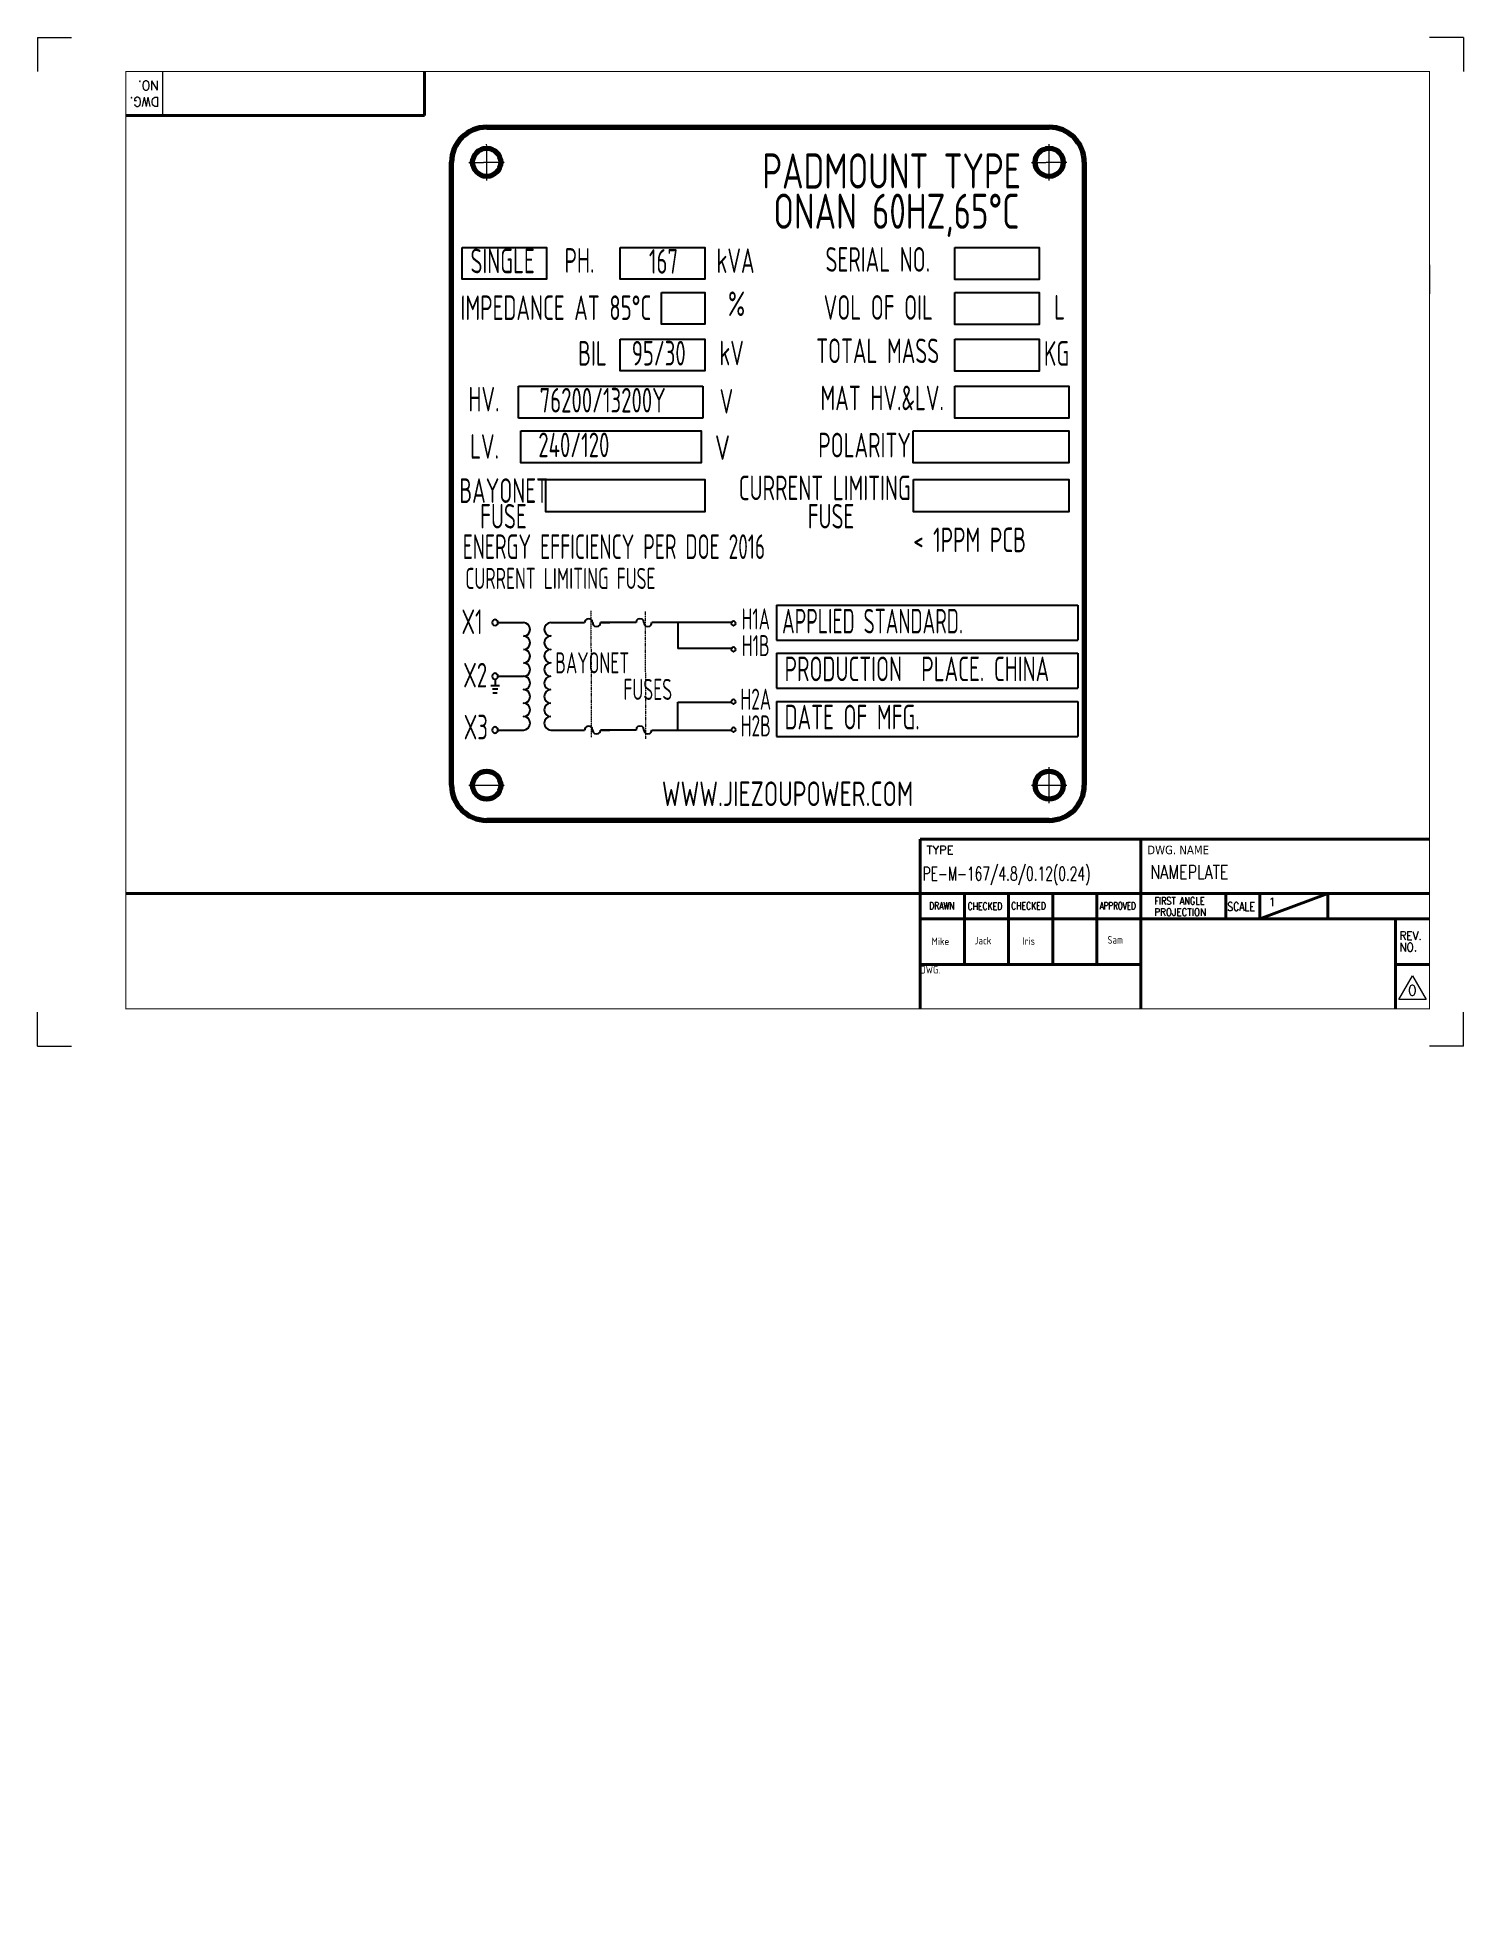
# Model space of a CAD drawing. Header units: millimetres. Extents: x 13152 to 35014, y -6229 to -226.
# Drawn here: x 15360 to 18195, y -5956 to -2228 of the extents above; entities that cross this region are included whole.
import ezdxf
from ezdxf.enums import TextEntityAlignment as Align

# ---------------------------------------------------------------- set-up
doc = ezdxf.new("R2010")
doc.units = ezdxf.units.MM
doc.header["$LTSCALE"] = 4
doc.linetypes.add('5 双点画线', pattern=[10.5, 6.25, -1.25, 0.25, -1.25, 0.25, -1.25])
doc.linetypes.add('ACAD_ISO10W100', pattern=[18, 12, -3, 0, -3])
for name, color, linetype in [('1', 12, 'Continuous'), ('2', 3, 'Continuous'), ('C00-00-00', 7, 'Continuous')]:
    doc.layers.add(name, color=color, linetype=linetype)
doc.layers.add('paper', color=254, linetype='Continuous', plot=False)
doc.layers.add('标注、文本', color=3, linetype='Continuous', lineweight=25)
doc.layers.add('铁心', color=3, linetype='Continuous', lineweight=0)
doc.styles.add('pdm', font='gbenor.shx', dxfattribs={"width": 0.8, "bigfont": 'gbhzfs.shx'})
doc.styles.add('ROMANS', font='romans.shx', dxfattribs={"bigfont": 'whgtxt.shx'})
doc.styles.get("Standard").update_dxf_attribs({"font": 'txt', "bigfont": 'gbcbig.shx'})
doc.styles.add('Tahoma_txtstyle_30.40_0_0', font='tahoma.ttf')

msp = doc.modelspace()

# ---------------------------------------------------------------- texts
at = {"layer": '1', "color": 4, "lineweight": 13}
for s, width, p in [('PE-M-167/4.8/0.12(0.24)', 0.65, (17119.43, -3903.4)), ('NAMEPLATE', 0.76, (17572.33, -3900.21))]:
    msp.add_text(s, height=27.36, dxfattribs=dict(at, width=width)).set_placement(p)
at = {"layer": '2', "lineweight": 13, "style": 'ROMANS'}
for s, p in [('DWG.', (15602.33, -2346.85)), ('NO.', (15601.68, -2314.52))]:
    msp.add_text(s, height=18.222, rotation=180, dxfattribs=at).set_placement(p)
for s, height, p in [('TYPE', 16.873, (17127.58, -3851.11)), ('1', 16.87, (17807.38, -3954.31))]:
    msp.add_text(s, height=height, dxfattribs=at).set_placement(p)
for s, height, width, p in [('DRAWN', 14.848, 0.75, (17132.53, -3960.99)), ('CHECKED', 14.848, 0.75, (17209.14, -3961.93)), ('CHECKED', 14.848, 0.75, (17295.68, -3960.99)), ('APPROVED', 14.848, 0.7, (17471.59, -3960.99)), ('FIRST ANGLE', 14.8479, 0.8, (17580.27, -3951.32)), ('SCALE', 16.873, 0.8, (17725.34, -3963.55)), ('PROJECTION', 14.848, 0.86, (17580.27, -3973.57)), ('REV.', 16.873, 0.9, (18067.49, -4021.29)), ('NO.', 16.873, 0.9, (18067.49, -4044.3))]:
    msp.add_text(s, height=height, dxfattribs=dict(at, width=width)).set_placement(p)
at = {"layer": '2', "color": 4, "lineweight": 13, "style": 'ROMANS'}
msp.add_text('0', height=20.25, dxfattribs=at).set_placement((18084.49, -4131.72))
at = {"layer": '标注、文本', "style": 'pdm'}
for s, height, width, p in [('PADMOUNT TYPE ', 69.8775, 0.8, (17073.21, -2493.4)), (' ONAN 60HZ,65°C', 69.8775, 0.8, (17052.36, -2573.38)), ('PH.', 48.914, 0.72, (16437.51, -2671.12)), ('SERIAL NO.', 48.914, 0.72, (17030.59, -2669.15)), ('SINGLE', 48.914, 0.72, (16284.78, -2672.16)), ('167', 48.914, 0.72, (16604.52, -2673)), ('kVA', 48.914, 0.72, (16747.71, -2671.57)), ('IMPEDANCE AT 85°C ', 48.9143, 0.72, (16400.14, -2765.15)), ('%%%', 48.914, 0.72, (16749.79, -2757.23)), ('VOL OF OIL', 48.914, 0.72, (17031.58, -2764.65)), ('L', 48.91, 0.72, (17391.85, -2764.19)), ('BIL', 48.914, 0.72, (16463.25, -2855.77)), ('95/30', 48.914, 0.72, (16595.07, -2855.48)), ('kV', 48.914, 0.72, (16740, -2854.97)), ('TOTAL MASS', 48.914, 0.72, (17030.31, -2850.73)), ('KG', 48.914, 0.72, (17385.88, -2856)), ('HV.', 48.914, 0.72, (16247.6, -2946.84)), ('76200/13200Y', 48.9143, 0.72, (16483.74, -2948.9)), ('V', 48.91, 0.72, (16729.61, -2951.08)), ('MAT HV.&LV.', 48.9143, 0.72, (17039.32, -2944.4)), ('LV.', 48.914, 0.72, (16248.9, -3040.8)), ('240/120', 48.914, 0.72, (16426.34, -3037.68)), ('V', 48.91, 0.8, (16721.83, -3043.04)), ('POLARITY', 48.914, 0.72, (17004.25, -3038.1)), ('BAYONET', 48.914, 0.72, (16286.77, -3128.55)), ('CURRENT LIMITING', 48.9143, 0.72, (16925.02, -3123.23)), ('FUSE', 48.914, 0.72, (16286.34, -3179.51)), ('FUSE', 48.914, 0.72, (16937.53, -3179.51)), ('< 1PPM PCB', 48.914, 0.72, (17213.07, -3226.41)), ('ENERGY EFFICIENCY PER DOE 2016', 48.9143, 0.67, (16505.94, -3239.97)), ('CURRENT LIMITING FUSE', 41.9265, 0.7, (16399.65, -3303.03)), ('X1', 48.914, 0.72, (16223.99, -3389.1)), ('H1A', 41.927, 0.7, (16787.93, -3383.51)), ('H1B', 41.927, 0.7, (16787.93, -3436.52)), ('X2', 48.914, 0.72, (16230.21, -3495.24)), ('H2A', 41.927, 0.7, (16787.93, -3543.08)), ('X3', 48.914, 0.72, (16231.48, -3598.49)), ('H2B', 41.927, 0.7, (16787.93, -3596.09)), ('WWW.JIEZOUPOWER.COM ', 48.9143, 0.8, (16861.84, -3731.01))]:
    msp.add_text(s, height=height, dxfattribs=dict(at, width=width)).set_placement(p, align=Align.MIDDLE_CENTER)
for s, width, p in [('APPLIED STANDARD.', 0.67, (16840.24, -3387.95)), ('PRODUCTION  PLACE. CHINA', 0.72, (16845.23, -3482.83)), ('DATE OF MFG.', 0.72, (16845.23, -3578.61))]:
    msp.add_text(s, height=48.9143, dxfattribs=dict(at, width=width)).set_placement(p, align=Align.MIDDLE_LEFT)
at = {"layer": '标注、文本', "style": 'pdm', "width": 0.7}
for s, p in [('BAYONET', (16536.34, -3491.67)), ('FUSES', (16621.75, -3544.5))]:
    msp.add_text(s, height=41.927, dxfattribs=at).set_placement(p, align=Align.RIGHT)
at = {"layer": '标注、文本', "style": 'pdm'}
for s, p in [('Mike', (17137.45, -4031.79)), ('Jack', (17222.73, -4030.21)), ('Iris', (17318.53, -4031.17)), ('Sam', (17486.98, -4028.86)), ('DWG.', (17114.95, -4088.16))]:
    msp.add_text(s, height=15, dxfattribs=at).set_placement(p)
at = {"layer": '标注、文本', "insert": (16410.45, -5956.05), "char_height": 25.532, "width": 366.6154, "attachment_point": 1, "line_spacing_factor": 0.857143, "style": 'pdm'}
msp.add_mtext('{\\C4;  }', dxfattribs=at)
at = {"layer": '铁心', "lineweight": 13, "style": 'Tahoma_txtstyle_30.40_0_0'}
msp.add_text('DWG. NAME', height=17.047, dxfattribs=at).set_placement((17566.27, -3851.11))

# ---------------------------------------------------------------- linework, layer by layer
at = {"layer": '1', "color": 0, "lineweight": 40}
for p, q in [((16129.59, -2295.65), (16129.59, -2383.39)), ((15535.68, -2383.39), (16129.59, -2383.39)), ((17114.91, -3820.93), (17644.19, -3820.93)), ((17114.95, -3820.93), (18127.3, -3820.93)), ((17114.95, -3820.93), (17114.95, -4158.38)), ((17553.63, -3820.93), (17553.63, -4158.38)), ((15535.68, -3928.92), (18127.3, -3928.92)), ((17202.69, -3928.92), (17202.69, -4070.43)), ((17290.42, -3928.92), (17290.42, -4070.43)), ((17378.16, -3928.92), (17378.16, -4070.43)), ((17465.9, -3928.92), (17465.9, -4070.43)), ((17722.36, -3928.92), (17722.36, -3979.53)), ((17924.83, -3928.92), (17789.85, -3979.53)), ((17789.85, -3928.92), (17789.85, -3979.53)), ((17924.83, -3928.92), (17924.83, -3979.53)), ((17114.95, -3979.53), (17553.63, -3979.53)), ((17553.63, -3979.53), (18127.3, -3979.53)), ((18059.81, -3979.53), (18059.81, -4158.38)), ((17114.95, -4070.43), (17553.63, -4070.43)), ((17114.95, -4158.17), (17114.95, -4070.43)), ((18059.81, -4070.43), (18127.3, -4070.43))]:
    msp.add_line(p, q, dxfattribs=at)
at = {"layer": '1', "color": 0, "lineweight": 40, "const_width": 2.36}
msp.add_lwpolyline([(15535.68, -4158.38), (18127.3, -4158.38), (18127.3, -2295.65), (15535.68, -2295.65), (15535.68, -4158.38)], dxfattribs=at)
at = {"layer": '2', "lineweight": 13}
for p, q in [((15608.56, -2295.65), (15608.56, -2383.39)), ((18066.56, -4139.81), (18093.56, -4093.06)), ((18093.56, -4093.06), (18120.55, -4139.81)), ((18120.55, -4139.81), (18066.56, -4139.81))]:
    msp.add_line(p, q, dxfattribs=at)
at = {"layer": 'C00-00-00', "lineweight": 25}
for p, q in [((16316.33, -2920.94), (16682.98, -2920.94)), ((16316.33, -2984.25), (16316.33, -2920.94)), ((16682.98, -2920.94), (16682.98, -2984.25)), ((16682.98, -2984.25), (16316.33, -2984.25)), ((16829.14, -3355.96), (17428.32, -3355.96)), ((16829.14, -3355.96), (16829.14, -3425.46)), ((17428.32, -3355.96), (17428.32, -3425.46)), ((16829.14, -3425.46), (17428.32, -3425.46)), ((16829.14, -3451.75), (17428.32, -3451.75)), ((16829.14, -3451.75), (16829.14, -3521.24)), ((17428.32, -3451.75), (17428.32, -3521.24)), ((16829.14, -3521.24), (17428.32, -3521.24)), ((16829.14, -3547.53), (17428.32, -3547.53)), ((16829.14, -3547.53), (16829.14, -3617.02)), ((17428.32, -3547.53), (17428.32, -3617.02)), ((16829.14, -3617.02), (17428.32, -3617.02))]:
    msp.add_line(p, q, dxfattribs=at)
for points in [[(16204.24, -2645.25), (16372.27, -2645.25), (16372.27, -2708.55), (16204.24, -2708.55)], [(16518.4, -2645.25), (16686.42, -2645.25), (16686.42, -2708.55), (16518.4, -2708.55)], [(17183.59, -2645.7), (17351.62, -2645.7), (17351.62, -2709), (17183.59, -2709)], [(16600.64, -2734.58), (16686.42, -2734.58), (16686.42, -2797.89), (16600.64, -2797.89)], [(17183.59, -2735.03), (17351.62, -2735.03), (17351.62, -2798.34), (17183.59, -2798.34)], [(16518.4, -2827.47), (16686.42, -2827.47), (16686.42, -2890.77), (16518.4, -2890.77)], [(17183.59, -2827.92), (17351.62, -2827.92), (17351.62, -2891.22), (17183.59, -2891.22)], [(17183.59, -2920.94), (17409.98, -2920.94), (17409.98, -2984.25), (17183.59, -2984.25)], [(16321.08, -3009.69), (16679.76, -3009.69), (16679.76, -3073.59), (16321.08, -3073.59)], [(17101.07, -3009.69), (17409.98, -3009.69), (17409.98, -3073.59), (17101.07, -3073.59)], [(16370.49, -3106.72), (16686.42, -3106.72), (16686.42, -3170.61), (16370.49, -3170.61)], [(17101.55, -3106.72), (17409.98, -3106.72), (17409.98, -3170.61), (17101.55, -3170.61)]]:
    msp.add_lwpolyline(points, close=True, dxfattribs=at)
at = {"layer": 'paper', "lineweight": 13}
for p, q in [((15360.2, -2228.16), (15360.2, -2295.65)), ((15360.2, -2228.16), (15427.69, -2228.16)), ((18194.79, -2228.16), (18127.3, -2228.16)), ((18194.79, -2228.16), (18194.79, -2295.65)), ((15360.2, -4232.62), (15360.2, -4165.13)), ((18194.79, -4232.62), (18194.79, -4165.13)), ((15360.2, -4232.62), (15427.69, -4232.62)), ((18194.79, -4232.62), (18127.3, -4232.62))]:
    msp.add_line(p, q, dxfattribs=at)
at = {"layer": '标注、文本', "color": 0, "linetype": 'ByBlock', "lineweight": 70}
for p, q in [((16253.12, -2406.3), (17371.16, -2406.3)), ((16183.25, -3713.97), (16183.25, -2476.18)), ((17441.04, -2476.18), (17441.04, -3713.97)), ((17371.16, -3783.85), (16253.12, -3783.85))]:
    msp.add_line(p, q, dxfattribs=at)
at = {"layer": '标注、文本', "color": 1, "linetype": 'ACAD_ISO10W100', "lineweight": 13, "ltscale": 0.02}
for p, q in [((16253.21, -2512.18), (16253.04, -2440.17)), ((17371.25, -2512.18), (17371.08, -2440.17)), ((16217.82, -2476.26), (16288.43, -2476.09)), ((17335.86, -2476.26), (17406.47, -2476.09)), ((17371.25, -3749.97), (17371.08, -3677.97)), ((16217.82, -3714.06), (16288.43, -3713.88)), ((17335.86, -3714.06), (17406.47, -3713.88))]:
    msp.add_line(p, q, dxfattribs=at)
at = {"layer": '标注、文本'}
for p, q in [((17440.38, -3035.43), (17440.38, -3314.94)), ((16633.36, -3390.8), (16633.36, -3442.47))]:
    msp.add_line(p, q, dxfattribs=at)
at = {"layer": '标注、文本', "color": 6, "linetype": '5 双点画线', "lineweight": 13, "ltscale": 0.1}
for p, q in [((16460.38, -3367.27), (16460.58, -3618.39)), ((16568.08, -3368.72), (16568.84, -3622.06))]:
    msp.add_line(p, q, dxfattribs=at)
at = {"layer": '标注、文本', "ltscale": 85.747681}
for p, q in [((16633.29, -3604.38), (16633.29, -3549.02)), ((16633.29, -3549.02), (16739.61, -3549.02)), ((16581.42, -3604.38), (16739.54, -3604.38))]:
    msp.add_line(p, q, dxfattribs=at)
at = {"layer": '标注、文本'}
for points in [[(16275.54, -3390.8), (16274.95, -3387.84), (16272.58, -3386.07), (16269.62, -3384.88), (16266.67, -3386.07), (16264.89, -3387.84), (16263.71, -3390.8), (16264.89, -3393.76), (16266.67, -3396.12), (16269.62, -3396.71), (16272.58, -3396.12), (16274.95, -3393.76)], [(16748.18, -3392.56), (16747.74, -3390.34), (16745.96, -3388.57), (16743.74, -3388.12), (16741.52, -3388.57), (16740.19, -3390.34), (16739.3, -3392.56), (16740.19, -3394.78), (16741.52, -3396.11), (16743.74, -3397), (16745.96, -3396.11), (16747.74, -3394.78)], [(16748.18, -3444.23), (16747.74, -3442.01), (16745.96, -3440.24), (16743.74, -3439.79), (16741.52, -3440.24), (16740.19, -3442.01), (16739.3, -3444.23), (16740.19, -3446.45), (16741.52, -3447.78), (16743.74, -3448.67), (16745.96, -3447.78), (16747.74, -3446.45)], [(16275.54, -3497.29), (16274.95, -3494.33), (16272.58, -3492.56), (16269.62, -3491.38), (16266.67, -3492.56), (16264.89, -3494.33), (16263.71, -3497.29), (16264.89, -3500.25), (16266.67, -3502.62), (16269.62, -3503.21), (16272.58, -3502.62), (16274.95, -3500.25)], [(16748.18, -3548.25), (16747.74, -3546.03), (16745.96, -3544.26), (16743.74, -3543.81), (16741.52, -3544.26), (16740.19, -3546.03), (16739.3, -3548.25), (16740.19, -3550.47), (16741.52, -3551.8), (16743.74, -3552.69), (16745.96, -3551.8), (16747.74, -3550.47)], [(16275.54, -3604.38), (16274.95, -3601.42), (16272.58, -3599.05), (16269.62, -3597.87), (16266.67, -3599.05), (16264.89, -3601.42), (16263.71, -3604.38), (16264.89, -3607.33), (16266.67, -3609.11), (16269.62, -3610.29), (16272.58, -3609.11), (16274.95, -3607.33)], [(16748.18, -3603.8), (16747.74, -3601.58), (16745.96, -3599.81), (16743.74, -3599.36), (16741.52, -3599.81), (16740.19, -3601.58), (16739.3, -3603.8), (16740.19, -3606.02), (16741.52, -3607.35), (16743.74, -3608.24), (16745.96, -3607.35), (16747.74, -3606.02)]]:
    msp.add_lwpolyline(points, close=True, dxfattribs=at)
for points in [[(16275.54, -3390.8), (16326.42, -3390.8)], [(16326.42, -3417.42), (16331.15, -3416.83), (16335.89, -3413.87), (16338.25, -3409.14), (16339.44, -3404.41), (16338.25, -3399.08), (16335.89, -3394.94), (16331.15, -3391.98), (16326.42, -3390.8)], [(16380.85, -3390.8), (16375.53, -3391.98), (16371.38, -3394.94), (16368.43, -3399.08), (16367.24, -3404.41), (16368.43, -3409.14), (16371.38, -3413.87), (16375.53, -3416.83), (16380.85, -3417.42), (16375.53, -3418.6), (16371.38, -3421.56), (16368.43, -3425.7), (16367.24, -3431.03), (16368.43, -3435.76), (16371.38, -3440.5), (16375.53, -3443.45), (16380.85, -3444.04), (16375.53, -3445.23), (16371.38, -3448.19), (16368.43, -3452.33), (16367.24, -3457.65), (16368.43, -3462.39), (16371.38, -3467.12), (16375.53, -3470.08), (16380.85, -3470.67), (16375.53, -3471.85), (16371.38, -3474.81), (16368.43, -3478.95), (16367.24, -3484.28), (16368.43, -3489.6), (16371.38, -3493.74), (16375.53, -3496.7), (16380.85, -3497.29)], [(16380.85, -3390.8), (16447.72, -3390.8)], [(16463.69, -3390.8), (16462.51, -3386.66), (16459.55, -3383.7), (16455.41, -3383.11), (16451.86, -3383.7), (16448.9, -3386.66), (16447.72, -3390.8)], [(16463.69, -3390.8), (16464.87, -3394.94), (16467.24, -3397.9), (16471.38, -3398.49), (16475.52, -3397.9), (16478.48, -3394.94), (16479.07, -3390.8)], [(16479.07, -3390.8), (16497.99, -3390.8)], [(16550.07, -3390.8), (16479.07, -3390.8)], [(16565.45, -3390.8), (16564.86, -3386.66), (16561.9, -3383.7), (16557.76, -3383.11), (16553.62, -3383.7), (16550.66, -3386.66), (16550.07, -3390.8)], [(16565.45, -3390.8), (16566.63, -3394.94), (16569.59, -3397.9), (16573.73, -3398.49), (16577.28, -3397.9), (16580.24, -3394.94), (16581.42, -3390.8)], [(16740.15, -3390.8), (16581.42, -3390.8)], [(16326.42, -3444.04), (16331.15, -3443.45), (16335.89, -3440.5), (16338.25, -3435.76), (16339.44, -3431.03), (16338.25, -3425.7), (16335.89, -3421.56), (16331.15, -3418.6), (16326.42, -3417.42)], [(16326.42, -3470.67), (16331.15, -3470.08), (16335.89, -3467.12), (16338.25, -3462.39), (16339.44, -3457.65), (16338.25, -3452.33), (16335.89, -3448.19), (16331.15, -3445.23), (16326.42, -3444.04)], [(16740.15, -3442.47), (16633.36, -3442.47)], [(16269.62, -3503.21), (16269.62, -3515.63)], [(16275.54, -3497.29), (16326.42, -3497.29)], [(16326.42, -3497.29), (16331.15, -3496.7), (16335.89, -3493.74), (16338.25, -3489.6), (16339.44, -3484.28), (16338.25, -3478.95), (16335.89, -3474.81), (16331.15, -3471.85), (16326.42, -3470.67)], [(16326.42, -3604.38), (16331.15, -3603.19), (16335.89, -3600.24), (16338.25, -3596.09), (16339.44, -3590.77), (16338.25, -3585.44), (16335.89, -3581.3), (16331.15, -3578.34), (16326.42, -3577.75), (16331.15, -3576.57), (16335.89, -3573.61), (16338.25, -3569.47), (16339.44, -3564.15), (16338.25, -3558.82), (16335.89, -3554.68), (16331.15, -3551.72), (16326.42, -3551.13), (16331.15, -3549.95), (16335.89, -3546.99), (16338.25, -3542.85), (16339.44, -3537.52), (16338.25, -3532.2), (16335.89, -3528.06), (16331.15, -3525.1), (16326.42, -3523.91), (16331.15, -3523.32), (16335.89, -3520.37), (16338.25, -3516.22), (16339.44, -3510.9), (16338.25, -3505.57), (16335.89, -3501.43), (16331.15, -3498.47), (16326.42, -3497.29)], [(16380.85, -3497.29), (16375.53, -3498.47), (16371.38, -3501.43), (16368.43, -3505.57), (16367.24, -3510.9), (16368.43, -3516.22), (16371.38, -3520.37), (16375.53, -3523.32), (16380.85, -3523.91)], [(16261.34, -3515.63), (16278.5, -3515.63)], [(16264.89, -3522.73), (16275.54, -3522.73)], [(16265.48, -3530.42), (16273.77, -3530.42)], [(16380.85, -3523.91), (16375.53, -3525.1), (16371.38, -3528.06), (16368.43, -3532.2), (16367.24, -3537.52), (16368.43, -3542.85), (16371.38, -3546.99), (16375.53, -3549.95), (16380.85, -3551.13)], [(16380.85, -3551.13), (16375.53, -3551.72), (16371.38, -3554.68), (16368.43, -3558.82), (16367.24, -3564.15), (16368.43, -3569.47), (16371.38, -3573.61), (16375.53, -3576.57), (16380.85, -3577.75)], [(16380.85, -3577.75), (16375.53, -3578.34), (16371.38, -3581.3), (16368.43, -3585.44), (16367.24, -3590.77), (16368.43, -3596.09), (16371.38, -3600.24), (16375.53, -3603.19), (16380.85, -3604.38)], [(16275.54, -3604.38), (16326.42, -3604.38)], [(16380.85, -3604.38), (16447.72, -3604.38)], [(16463.69, -3604.38), (16462.51, -3600.24), (16459.55, -3597.28), (16455.41, -3596.69), (16451.86, -3597.28), (16448.9, -3600.24), (16447.72, -3604.38)], [(16463.69, -3604.38), (16464.87, -3608.52), (16467.24, -3611.48), (16471.38, -3612.07), (16475.52, -3611.48), (16478.48, -3608.52), (16479.07, -3604.38)], [(16479.07, -3604.38), (16497.99, -3604.38)], [(16550.07, -3604.38), (16479.07, -3604.38)], [(16565.45, -3604.38), (16564.86, -3600.24), (16561.9, -3597.28), (16557.76, -3596.69), (16553.62, -3597.28), (16550.66, -3600.24), (16550.07, -3604.38)], [(16565.45, -3604.38), (16566.63, -3608.52), (16569.59, -3611.48), (16573.73, -3612.07), (16577.28, -3611.48), (16580.24, -3608.52), (16581.42, -3604.38)]]:
    msp.add_lwpolyline(points, dxfattribs=at)
at = {"layer": '标注、文本', "color": 0, "linetype": 'ByBlock', "lineweight": 70}
for centre in [(16253.12, -2476.18), (17371.16, -2476.18), (16253.12, -3713.97), (17371.16, -3713.97)]:
    msp.add_circle(centre, 27.95, dxfattribs=at)
for centre, start, end in [((16253.12, -2476.18), 90, 180), ((17371.16, -2476.18), 0, 90), ((16253.12, -3713.97), 180, 270), ((17371.16, -3713.97), 270, 0)]:
    msp.add_arc(centre, 69.88, start, end, dxfattribs=at)
at = {"layer": '铁心', "lineweight": 13}
msp.add_lwpolyline([(18127.3, -2680.08), (18127.3, -2737.72)], dxfattribs=at)

msp.set_redraw_order([(e.dxf.handle, doc.entitydb.next_handle()) for e in msp.query("TEXT MTEXT ATTDEF DIMENSION ARC_DIMENSION")])  # texts and dimensions are drawn at this point

doc.saveas('drawing.dxf')
